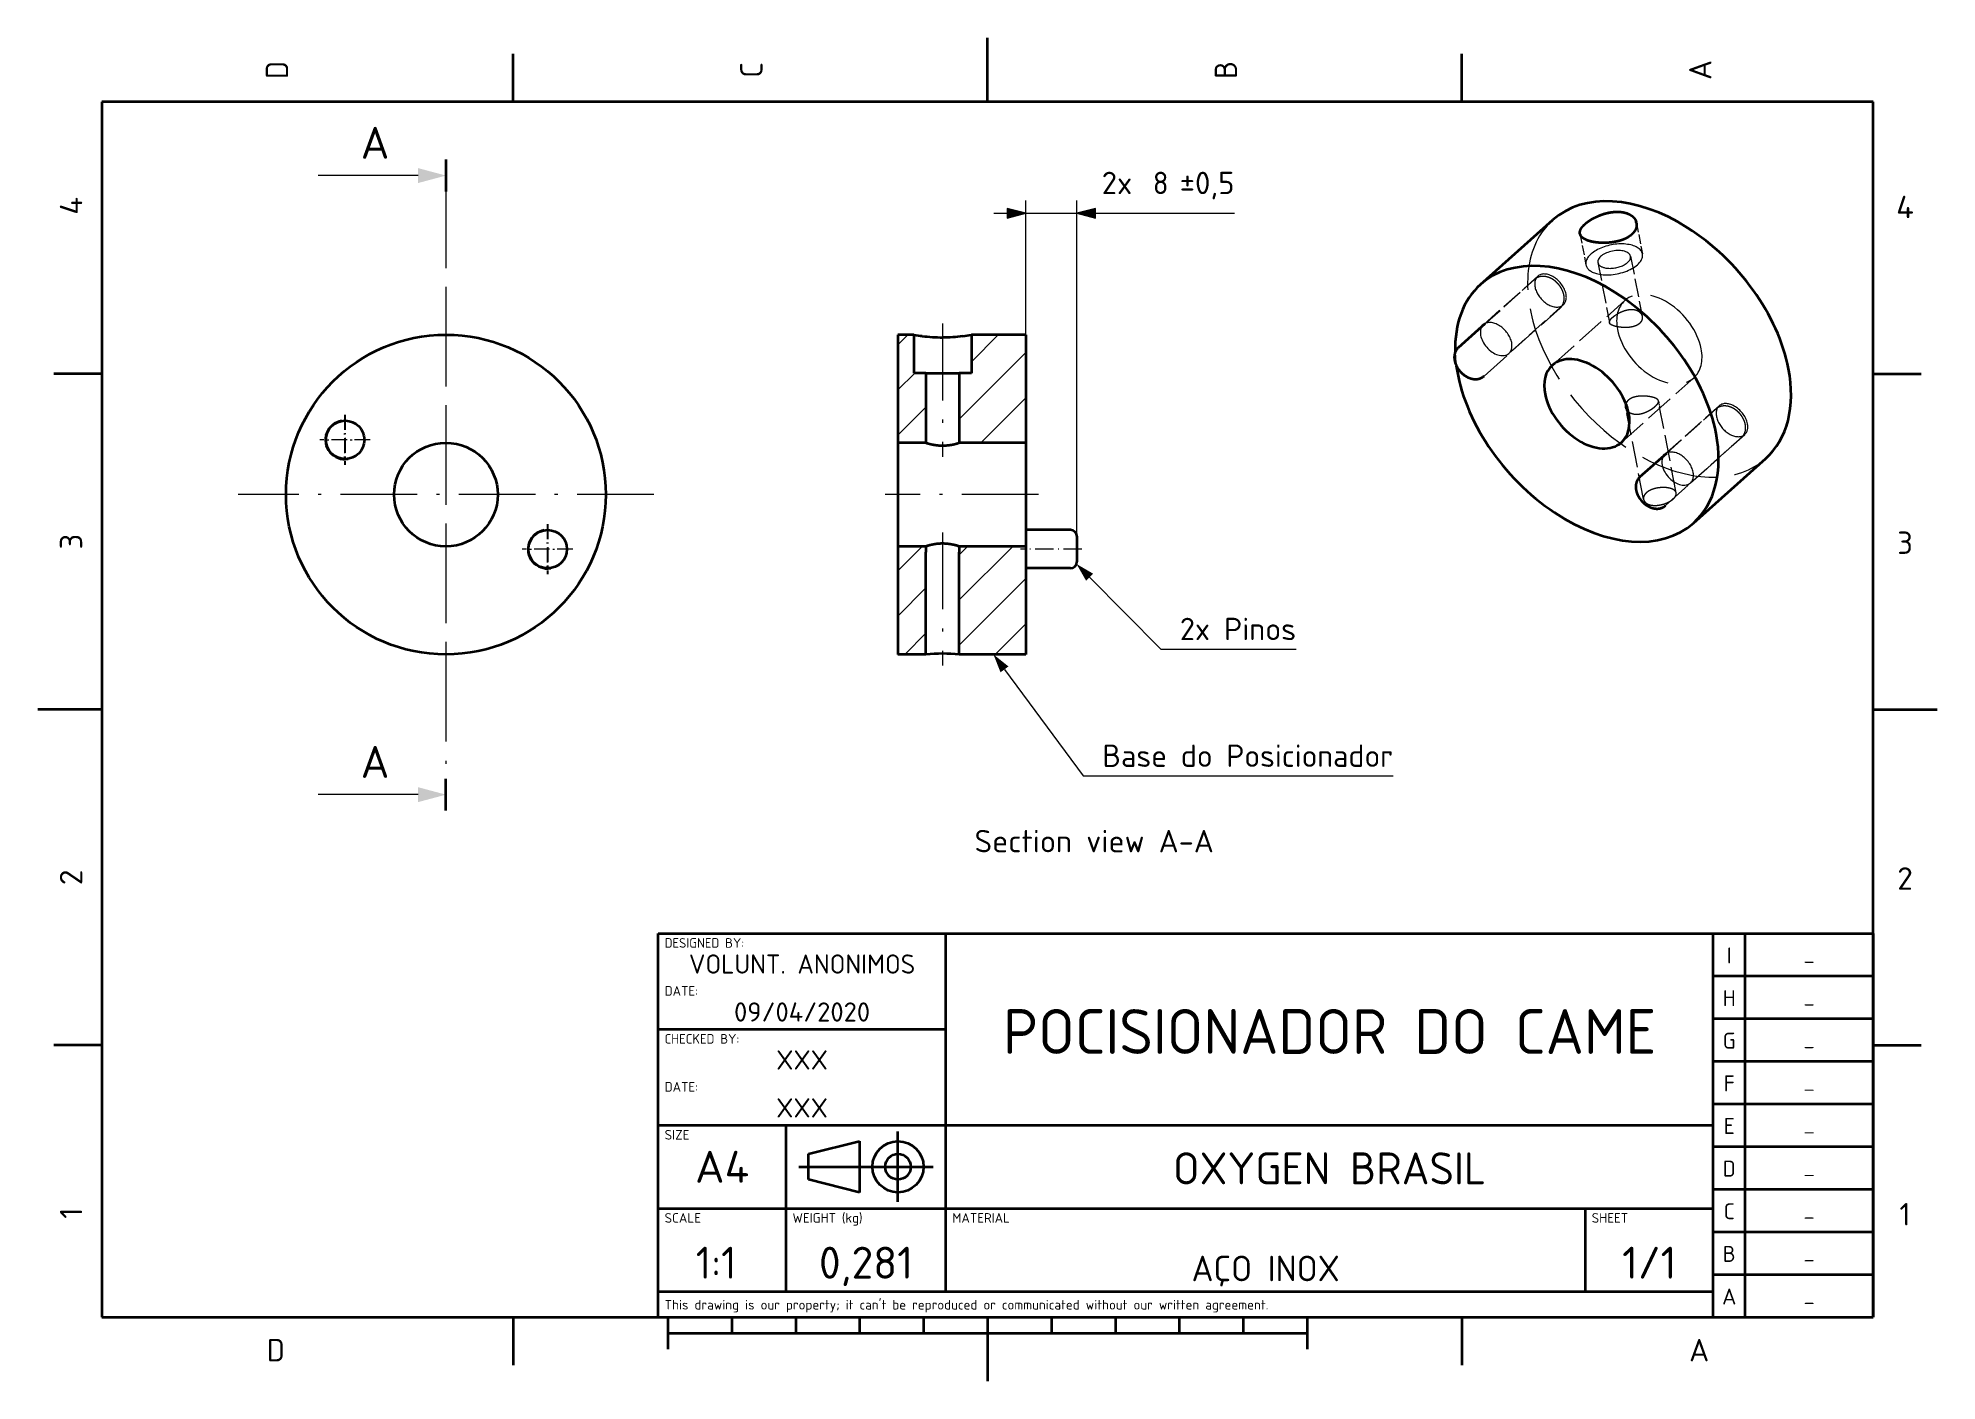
# Model space of a CAD drawing. Extents: x 0 to 297, y 0 to 210.
import ezdxf
from ezdxf.enums import TextEntityAlignment as Align

# ---------------------------------------------------------------- set-up
doc = ezdxf.new("R2010")
doc.units = 0
doc.linetypes.add('DASHDOT', pattern=[18.5, 12, -3, 0.5, -3])
doc.linetypes.add('DASHED', pattern=[15, 12, -3])
doc.layers.get('0').update_dxf_attribs({"lineweight": 13})
doc.styles.get("Standard").update_dxf_attribs({"font": 'isocp.shx'})
doc.dimstyles.get("Standard").update_dxf_attribs({"dimtxt": 2.5, "dimasz": 2.5, "dimexe": 1.25, "dimexo": 0.625, "dimtad": 1, "dimcen": 2.5, "dimadec": 0, "dimazin": 0, "dimtfac": 1, "dimtmove": 0, "dimatfit": 0, "dimfxl": 1, "dimarcsym": 0})

msp = doc.modelspace()

# ---------------------------------------------------------------- blocks, each defined once
blk = doc.blocks.new('BLOCK1176')
at = {"color": 7, "lineweight": 18, "width": 1.110901}
blk.add_text('A', height=3.5, dxfattribs=at).set_placement((258.226196, 3.076224), (261.373749, 3.076224), align=Align.FIT)
blk = doc.blocks.new('BLOCK1177')
at = {"color": 7, "lineweight": 18, "width": 0.933333}
blk.add_text('D', height=3.5, dxfattribs=at).set_placement((35.799999, 3.076224), (38.599998, 3.076224), align=Align.FIT)
blk = doc.blocks.new('BLOCK1178')
at = {"color": 7, "lineweight": 18, "width": 0.933334}
blk.add_text('B', height=3.5, rotation=90, dxfattribs=at).set_placement((187.523788, 203.600006), (187.523788, 206.400009), align=Align.FIT)
blk = doc.blocks.new('BLOCK1179')
at = {"color": 7, "lineweight": 18, "width": 0.815852}
blk.add_text('C', height=3.5, rotation=90, dxfattribs=at).set_placement((113.323776, 203.77623), (113.323776, 206.223785), align=Align.FIT)
blk = doc.blocks.new('BLOCK1180')
at = {"color": 7, "lineweight": 18, "width": 1.110901}
blk.add_text('A', height=3.5, rotation=90, dxfattribs=at).set_placement((261.723755, 203.426224), (261.723755, 206.573776), align=Align.FIT)
blk = doc.blocks.new('BLOCK1181')
at = {"color": 7, "lineweight": 18, "width": 0.933334}
blk.add_text('D', height=3.5, rotation=90, dxfattribs=at).set_placement((39.123775, 203.600006), (39.123775, 206.400009), align=Align.FIT)
blk = doc.blocks.new('BLOCK1182')
at = {"color": 7, "lineweight": 18, "width": 0.863838}
blk.add_text('3', height=3.5, dxfattribs=at).set_placement((290.776215, 129.326218), (293.223755, 129.326218), align=Align.FIT)
blk = doc.blocks.new('BLOCK1183')
at = {"color": 7, "lineweight": 18, "width": 0.863843}
blk.add_text('3', height=3.5, rotation=90, dxfattribs=at).set_placement((6.923776, 130.02623), (6.923776, 132.473785), align=Align.FIT)
blk = doc.blocks.new('BLOCK1184')
at = {"color": 7, "lineweight": 18, "width": 0.863838}
blk.add_text('2', height=3.5, dxfattribs=at).set_placement((290.776215, 76.826225), (293.223755, 76.826225), align=Align.FIT)
blk = doc.blocks.new('BLOCK1185')
at = {"color": 7, "lineweight": 18, "width": 0.863843}
blk.add_text('2', height=3.5, rotation=90, dxfattribs=at).set_placement((6.923776, 77.526222), (6.923776, 79.973778), align=Align.FIT)
blk = doc.blocks.new('BLOCK1186')
at = {"color": 7, "lineweight": 18, "width": 0.933329}
blk.add_text('4', height=3.5, dxfattribs=at).set_placement((290.600006, 181.826218), (293.399994, 181.826218), align=Align.FIT)
blk = doc.blocks.new('BLOCK1187')
at = {"color": 7, "lineweight": 18, "width": 0.933334}
blk.add_text('4', height=3.5, rotation=90, dxfattribs=at).set_placement((6.923776, 182.350006), (6.923776, 185.150009), align=Align.FIT)
blk = doc.blocks.new('BLOCK1188')
at = {"color": 7, "lineweight": 18, "width": 0.953214}
blk.add_text('1', height=3.5, dxfattribs=at).set_placement((291.126221, 24.326223), (292.873779, 24.326223), align=Align.FIT)
blk = doc.blocks.new('BLOCK1189')
at = {"color": 7, "lineweight": 18, "width": 0.953211}
blk.add_text('1', height=3.5, rotation=90, dxfattribs=at).set_placement((6.923776, 25.376225), (6.923776, 27.123777), align=Align.FIT)
blk = doc.blocks.new('BLOCK1190')
at = {"color": 7, "lineweight": 18, "width": 0.779092}
blk.add_text("This drawing is our property; it can't be reproduced or communicated without our written agreement.", height=1.5, dxfattribs=at).set_placement((98, 11.175525), (192.437073, 11.175525), align=Align.FIT)
blk = doc.blocks.new('BLOCK1191')
at = {"color": 7, "lineweight": 18, "width": 0.857432}
blk.add_text('SCALE', height=1.5, dxfattribs=at).set_placement((98, 24.751049), (103.695801, 24.751049), align=Align.FIT)
blk = doc.blocks.new('BLOCK1192')
at = {"color": 7, "lineweight": 18, "width": 0.631999}
blk.add_text('  1:1', height=5, dxfattribs=at).set_placement((96.755241, 16), (109.244751, 16), align=Align.FIT)
blk = doc.blocks.new('BLOCK1193')
at = {"color": 7, "lineweight": 18, "width": 0.802234}
blk.add_text('WEIGHT (kg)', height=1.5, dxfattribs=at).set_placement((118, 24.751049), (128.944763, 24.751049), align=Align.FIT)
blk = doc.blocks.new('BLOCK1194')
at = {"color": 7, "lineweight": 18, "width": 0.763999}
blk.add_text('0,281', height=5, dxfattribs=at).set_placement((122.132866, 16), (136.867126, 16), align=Align.FIT)
blk = doc.blocks.new('BLOCK1195')
at = {"color": 7, "lineweight": 18, "width": 0.899371}
blk.add_text('MATERIAL', height=1.5, dxfattribs=at).set_placement((143, 24.751049), (151.993713, 24.751049), align=Align.FIT)
blk = doc.blocks.new('BLOCK1196')
at = {"color": 7, "lineweight": 18, "width": 0.822576}
blk.add_text('AÇO INOX', height=4, dxfattribs=at).set_placement((180.405594, 15.6), (203.594406, 15.6), align=Align.FIT)
blk = doc.blocks.new('BLOCK1197')
at = {"color": 7, "lineweight": 18, "width": 0.839691}
blk.add_text('SHEET', height=1.5, dxfattribs=at).set_placement((243, 24.751049), (248.697906, 24.751049), align=Align.FIT)
blk = doc.blocks.new('BLOCK1198')
at = {"color": 7, "lineweight": 18, "width": 0.672753}
blk.add_text('1/1', height=5, dxfattribs=at).set_placement((247.755249, 16), (256.244751, 16), align=Align.FIT)
blk = doc.blocks.new('BLOCK1199')
at = {"color": 7, "lineweight": 18, "width": 0.839548}
blk.add_text('SIZE', height=1.5, dxfattribs=at).set_placement((98, 37.751049), (101.897903, 37.751049), align=Align.FIT)
blk = doc.blocks.new('BLOCK1200')
at = {"color": 7, "lineweight": 18, "width": 0.991259}
blk.add_text('A4', height=5, dxfattribs=at).set_placement((102.751747, 31), (111.248253, 31), align=Align.FIT)
blk = doc.blocks.new('BLOCK1201')
at = {"color": 7, "lineweight": 18, "width": 0.832842}
blk.add_text('OXYGEN BRASIL', height=5, dxfattribs=at).set_placement((177.510498, 30.751749), (226.489517, 30.751749), align=Align.FIT)
blk = doc.blocks.new('BLOCK1202')
at = {"color": 7, "lineweight": 18, "width": 0.77958}
blk.add_text('CHECKED BY:', height=1.5, dxfattribs=at).set_placement((98, 52.751049), (109.693703, 52.751049), align=Align.FIT)
blk = doc.blocks.new('BLOCK1203')
at = {"color": 7, "lineweight": 18, "width": 0.993964}
blk.add_text('XXX', height=3, dxfattribs=at).set_placement((115.453148, 48.700001), (123.546852, 48.700001), align=Align.FIT)
blk = doc.blocks.new('BLOCK1204')
at = {"color": 7, "lineweight": 18, "width": 0.9182}
blk.add_text('DATE:', height=1.5, dxfattribs=at).set_placement((98, 45.251049), (103.246857, 45.251049), align=Align.FIT)
blk = doc.blocks.new('BLOCK1205')
at = {"color": 7, "lineweight": 18, "width": 0.993964}
blk.add_text('XXX', height=3, dxfattribs=at).set_placement((115.453148, 41.200001), (123.546852, 41.200001), align=Align.FIT)
blk = doc.blocks.new('BLOCK1206')
at = {"color": 7, "lineweight": 18, "width": 0.802887}
blk.add_text('DESIGNED BY:', height=1.5, dxfattribs=at).set_placement((98, 67.751053), (110.444756, 67.751053), align=Align.FIT)
blk = doc.blocks.new('BLOCK1207')
at = {"color": 7, "lineweight": 18, "width": 0.817531}
blk.add_text('VOLUNT. ANONIMOS', height=3, dxfattribs=at).set_placement((101.80629, 63.700001), (137.193695, 63.700001), align=Align.FIT)
blk = doc.blocks.new('BLOCK1208')
at = {"color": 7, "lineweight": 18, "width": 0.9182}
blk.add_text('DATE:', height=1.5, dxfattribs=at).set_placement((98, 60.251049), (103.246857, 60.251049), align=Align.FIT)
blk = doc.blocks.new('BLOCK1209')
at = {"color": 7, "lineweight": 18, "width": 0.741134}
blk.add_text('09/04/2020', height=3, dxfattribs=at).set_placement((108.859436, 56.200001), (130.140564, 56.200001), align=Align.FIT)
blk = doc.blocks.new('BLOCK1210')
at = {"color": 7, "lineweight": 18, "width": 0.783843}
blk.add_text('POCISIONADOR DO CAME', height=7, dxfattribs=at).set_placement((150.919586, 51.152447), (253.080414, 51.152447), align=Align.FIT)
blk = doc.blocks.new('BLOCK1211')
at = {"color": 7, "lineweight": 18, "width": 1.110905}
blk.add_text('A', height=2.5, dxfattribs=at).set_placement((263.375885, 11.959208), (265.624146, 11.959208), align=Align.FIT)
blk = doc.blocks.new('BLOCK1212')
at = {"color": 7, "lineweight": 18, "width": 1.180341}
blk.add_text('_', height=2, dxfattribs=at).set_placement((276.100708, 12.234033), (277.899323, 12.234033), align=Align.FIT)
blk = doc.blocks.new('BLOCK1213')
at = {"color": 7, "lineweight": 18, "width": 0.933333}
blk.add_text('B', height=2.5, dxfattribs=at).set_placement((263.5, 18.625874), (265.5, 18.625874), align=Align.FIT)
blk = doc.blocks.new('BLOCK1214')
at = {"color": 7, "lineweight": 18, "width": 1.180341}
blk.add_text('_', height=2, dxfattribs=at).set_placement((276.100708, 18.9007), (277.899323, 18.9007), align=Align.FIT)
blk = doc.blocks.new('BLOCK1215')
at = {"color": 7, "lineweight": 18, "width": 0.815855}
blk.add_text('C', height=2.5, dxfattribs=at).set_placement((263.625885, 25.29254), (265.374146, 25.29254), align=Align.FIT)
blk = doc.blocks.new('BLOCK1216')
at = {"color": 7, "lineweight": 18, "width": 1.180341}
blk.add_text('_', height=2, dxfattribs=at).set_placement((276.100708, 25.567366), (277.899323, 25.567366), align=Align.FIT)
blk = doc.blocks.new('BLOCK1217')
at = {"color": 7, "lineweight": 18, "width": 0.933333}
blk.add_text('D', height=2.5, dxfattribs=at).set_placement((263.5, 31.959206), (265.5, 31.959206), align=Align.FIT)
blk = doc.blocks.new('BLOCK1218')
at = {"color": 7, "lineweight": 18, "width": 1.180341}
blk.add_text('_', height=2, dxfattribs=at).set_placement((276.100708, 32.234032), (277.899323, 32.234032), align=Align.FIT)
blk = doc.blocks.new('BLOCK1219')
at = {"color": 7, "lineweight": 18, "width": 0.863846}
blk.add_text('E', height=2.5, dxfattribs=at).set_placement((263.625885, 38.625874), (265.374146, 38.625874), align=Align.FIT)
blk = doc.blocks.new('BLOCK1220')
at = {"color": 7, "lineweight": 18, "width": 1.180341}
blk.add_text('_', height=2, dxfattribs=at).set_placement((276.100708, 38.9007), (277.899323, 38.9007), align=Align.FIT)
blk = doc.blocks.new('BLOCK1221')
at = {"color": 7, "lineweight": 18, "width": 0.863846}
blk.add_text('F', height=2.5, dxfattribs=at).set_placement((263.625885, 45.292542), (265.374146, 45.292542), align=Align.FIT)
blk = doc.blocks.new('BLOCK1222')
at = {"color": 7, "lineweight": 18, "width": 1.180341}
blk.add_text('_', height=2, dxfattribs=at).set_placement((276.100708, 45.567368), (277.899323, 45.567368), align=Align.FIT)
blk = doc.blocks.new('BLOCK1223')
at = {"color": 7, "lineweight": 18, "width": 0.933333}
blk.add_text('G', height=2.5, dxfattribs=at).set_placement((263.5, 51.959206), (265.5, 51.959206), align=Align.FIT)
blk = doc.blocks.new('BLOCK1224')
at = {"color": 7, "lineweight": 18, "width": 1.180341}
blk.add_text('_', height=2, dxfattribs=at).set_placement((276.100708, 52.234032), (277.899323, 52.234032), align=Align.FIT)
blk = doc.blocks.new('BLOCK1225')
at = {"color": 7, "lineweight": 18, "width": 0.933333}
blk.add_text('H', height=2.5, dxfattribs=at).set_placement((263.5, 58.625874), (265.5, 58.625874), align=Align.FIT)
blk = doc.blocks.new('BLOCK1226')
at = {"color": 7, "lineweight": 18, "width": 1.180341}
blk.add_text('_', height=2, dxfattribs=at).set_placement((276.100708, 58.9007), (277.899323, 58.9007), align=Align.FIT)
blk = doc.blocks.new('BLOCK1227')
at = {"color": 7, "lineweight": 18, "width": 1.571347}
blk.add_text('I', height=2.5, dxfattribs=at).set_placement((264.125885, 65.292542), (264.874146, 65.292542), align=Align.FIT)
blk = doc.blocks.new('BLOCK1228')
at = {"color": 7, "lineweight": 18, "width": 1.180341}
blk.add_text('_', height=2, dxfattribs=at).set_placement((276.100708, 65.56736), (277.899323, 65.56736), align=Align.FIT)
blk = doc.blocks.new('BLOCK1229')
at = {"color": 7, "lineweight": 35}
for p, q in [((-102.083084, 316.367462), (-102.083084, 311.367462)), ((-102.083084, 214.564926), (-102.083084, 219.564926))]:
    blk.add_line(p, q, dxfattribs=at)
at = {"color": 7, "lineweight": 18}
for p, q in [((-106.429749, 313.867462), (-122.083084, 313.867462)), ((-106.429749, 217.064926), (-122.083084, 217.064926))]:
    blk.add_line(p, q, dxfattribs=at)
at = {"color": 7, "linetype": 'DASHDOT', "lineweight": 18}
blk.add_line((-102.083084, 311.367462), (-102.083084, 219.564926), dxfattribs=at)
at = {"color": 7, "lineweight": 18}
for points in [[(-106.429749, 312.702789), (-102.083084, 313.867462), (-106.429749, 315.032135)], [(-106.429749, 215.900238), (-102.083084, 217.064926), (-106.429749, 218.229614)]]:
    blk.add_solid(points, dxfattribs=at)
at = {"color": 7, "lineweight": 18, "width": 1.110901}
for p, p2 in [((-115.416283, 316.492462), (-110.919777, 316.492462)), ((-115.416283, 219.689926), (-110.919777, 219.689926))]:
    blk.add_text('A', height=5, dxfattribs=at).set_placement(p, p2, align=Align.FIT)
blk = doc.blocks.new('BLOCK1230')
at = {"color": 7, "linetype": 'DASHDOT', "lineweight": 18}
for p, q in [((-102.083084, 296.486053), (-102.083084, 231.486069)), ((-69.583084, 263.986053), (-134.583084, 263.986053))]:
    blk.add_line(p, q, dxfattribs=at)
blk = doc.blocks.new('BLOCK1231')
at = {"color": 7, "linetype": 'DASHDOT', "lineweight": 18, "ltscale": 0.195}
for p, q in [((-86.240601, 259.341125), (-86.240601, 251.541122)), ((-82.340607, 255.441132), (-90.140602, 255.441132))]:
    blk.add_line(p, q, dxfattribs=at)
blk = doc.blocks.new('BLOCK1232')
at = {"color": 7, "linetype": 'DASHDOT', "lineweight": 18, "ltscale": 0.195}
for p, q in [((-117.925568, 276.430969), (-117.925568, 268.630981)), ((-114.025566, 272.530975), (-121.825562, 272.530975))]:
    blk.add_line(p, q, dxfattribs=at)
blk = doc.blocks.new('BLOCK1233')
at = {"color": 7, "linetype": 'DASHDOT', "lineweight": 18, "ltscale": 0.195}
for p, q in [((-117.842484, 276.444916), (-117.842484, 268.644897)), ((-113.942482, 272.544922), (-121.742485, 272.544922))]:
    blk.add_line(p, q, dxfattribs=at)
blk = doc.blocks.new('BLOCK1234')
at = {"color": 7, "linetype": 'DASHDOT', "lineweight": 18, "ltscale": 0.195}
for p, q in [((-86.157524, 259.355072), (-86.157524, 251.555069)), ((-82.257523, 255.455063), (-90.057518, 255.455063))]:
    blk.add_line(p, q, dxfattribs=at)
blk = doc.blocks.new('BLOCK1235')
at = {"color": 7, "lineweight": 35}
for centre, radius in [((-102.083083, 263.986064), 25), ((-117.842482, 272.544912), 3), ((-102.083083, 263.986064), 8.1), ((-86.157521, 255.455065), 3)]:
    blk.add_circle(centre, radius, dxfattribs=at)
for centre in [(-117.925564, 272.530976), (-86.240604, 255.441128)]:
    blk.add_arc(centre, 3, 98.71488, 280.323757, dxfattribs=at)
blk = doc.blocks.new('BLOCK1236')
at = {"color": 7, "lineweight": 18}
blk.add_lwpolyline([(-35.317249, 236.656158), (-23, 220), (25.465733, 220)], dxfattribs=at)
blk.add_solid([(-34.692951, 237.117828), (-37.040222, 238.986069), (-35.941547, 236.194489)], dxfattribs=at)
at = {"color": 7, "lineweight": 18, "width": 0.772789}
blk.add_text('Base do Posicionador', height=3.5, dxfattribs=at).set_placement((-20, 221.399994), (25.465733, 221.399994), align=Align.FIT)
blk = doc.blocks.new('BLOCK1237')
at = {"color": 7, "lineweight": 18}
blk.add_lwpolyline([(-22.015015, 251.073914), (-10.886306, 239.824188), (10.299008, 239.824188)], dxfattribs=at)
blk.add_solid([(-21.463015, 251.61998), (-24.05294, 253.134003), (-22.567013, 250.527847)], dxfattribs=at)
at = {"color": 7, "lineweight": 18, "width": 0.784978}
blk.add_text('2x Pinos', height=3.5, dxfattribs=at).set_placement((-7.886306, 241.224182), (10.299008, 241.224182), align=Align.FIT)
blk = doc.blocks.new('BLOCK1238')
at = {"color": 7, "lineweight": 18, "width": 0.799069}
blk.add_text('Section view A-A', height=3.5, dxfattribs=at).set_placement((-40, 208.047546), (-2.576923, 208.047546), align=Align.FIT)
blk = doc.blocks.new('*D64')
at = {"color": 7, "lineweight": 18}
for p, q in [((154.475174, 163.604653), (154.475174, 184.58442)), ((162.475174, 131.680123), (162.475174, 184.58442)), ((149.475174, 182.58442), (151.577396, 182.58442)), ((154.475174, 182.58442), (162.475174, 182.58442)), ((165.372951, 182.58442), (187.124243, 182.58442))]:
    blk.add_line(p, q, dxfattribs=at)
for points in [[(151.577396, 181.807961), (154.475174, 182.58442), (151.577396, 183.360879)], [(165.372951, 183.360879), (162.475174, 182.58442), (165.372951, 181.807961)]]:
    blk.add_lwpolyline(points, close=True, dxfattribs=at)
for points in [[(151.577396, 181.807961), (154.475174, 182.58442), (151.577396, 181.807961), (151.577396, 183.360879)], [(165.372951, 183.360879), (162.475174, 182.58442), (165.372951, 183.360879), (165.372951, 181.807961)]]:
    blk.add_solid(points, dxfattribs=at)
for s, width, p, p2 in [('2x ', 0.723632, (166.365152, 185.58442), (173.360258, 185.58442)), ('8', 0.863842, (174.360257, 185.58442), (176.807809, 185.58442)), ('%%p0,5', 0.70409, (178.55781, 185.58442), (187.124243, 185.58442))]:
    blk.add_text(s, height=3.5, dxfattribs=dict(at, width=width)).set_placement(p, p2, align=Align.FIT)
blk = doc.blocks.new('BLOCK1239')
at = {"color": 7, "lineweight": 35}
for p, q in [((-49.5, 288.99), (-52, 288.99)), ((-52, 288.99), (-52, 272.09)), ((-49.5, 288.99), (-49.5, 282.99)), ((-40.5, 288.99), (-40.5, 282.99)), ((-32, 288.99), (-40.5, 288.99)), ((-32, 288.99), (-32, 272.09)), ((-47.6, 282.99), (-49.5, 282.99)), ((-47.6, 282.99), (-42.4, 282.99)), ((-47.6, 282.99), (-47.6, 272.09)), ((-40.5, 282.99), (-42.4, 282.99)), ((-42.4, 282.99), (-42.4, 272.09)), ((-52, 272.09), (-52, 263.99)), ((-47.6, 272.09), (-52, 272.09)), ((-32, 272.09), (-42.4, 272.09)), ((-32, 272.09), (-32, 263.99)), ((-52, 263.99), (-52, 255.89)), ((-32, 263.99), (-32, 255.89)), ((-25, 258.46), (-32, 258.46)), ((-52, 255.89), (-52, 238.99)), ((-47.6, 255.89), (-52, 255.89)), ((-47.6, 255.89), (-47.6, 254.99)), ((-32, 255.89), (-42.4, 255.89)), ((-42.4, 255.89), (-42.4, 254.99)), ((-32, 255.89), (-32, 238.99)), ((-24, 257.46), (-24, 257.06)), ((-24, 257.06), (-24, 253.46)), ((-47.6, 238.99), (-47.6, 254.99)), ((-42.4, 238.99), (-42.4, 254.99)), ((-25, 252.46), (-32, 252.46)), ((-47.6, 238.99), (-52, 238.99)), ((-32, 238.99), (-42.4, 238.99))]:
    blk.add_line(p, q, dxfattribs=at)
for centre, radius, start, end in [((-44.78, 315.23), 26.66, 259.8038, 262.6698), ((-44.99, 313.59), 25.02, 262.6584, 269.9667), ((-45.01, 313.6), 25.02, 270.034, 277.3414), ((-45.23, 315.29), 26.73, 277.3335, 280.1928), ((-25, 257.46), 1, 0, 90), ((-25, 253.46), 1, 270, 360), ((-45, 214.12), 25, 84.0309, 95.9691)]:
    blk.add_arc(centre, radius, start, end, dxfattribs=at)
for points, knots in [([(-47.6, 272.09), (-47.59, 272.08), (-47.59, 272.08), (-47.49, 272.05), (-47.44, 272.04), (-47.38, 272.02), (-47.32, 272), (-47.07, 271.93), (-46.75, 271.85), (-46.51, 271.8), (-45.82, 271.68), (-45.06, 271.64), (-44.6, 271.65), (-43.85, 271.72), (-43.19, 271.86), (-42.96, 271.92), (-42.74, 271.98), (-42.58, 272.03), (-42.42, 272.08), (-42.41, 272.08), (-42.4, 272.09)], [0, 0, 0, 0, 0, 0, 0.120241, 0.120241, 0.120241, 1.114911, 1.114911, 1.114911, 3.586756, 3.586756, 3.586756, 7.580383, 7.580383, 7.580383, 10.113946, 10.113946, 10.113946, 10.322801, 10.322801, 10.322801, 10.322801, 10.322801, 10.322801]), ([(-42.4, 255.89), (-42.41, 255.89), (-42.41, 255.89), (-42.51, 255.92), (-42.56, 255.94), (-42.62, 255.95), (-42.68, 255.97), (-42.93, 256.04), (-43.25, 256.12), (-43.5, 256.17), (-44.18, 256.29), (-44.94, 256.34), (-45.4, 256.33), (-46.15, 256.25), (-46.81, 256.11), (-47.04, 256.05), (-47.26, 255.99), (-47.42, 255.94), (-47.58, 255.89), (-47.59, 255.89), (-47.6, 255.89)], [0, 0, 0, 0, 0, 0, 0.120228, 0.120228, 0.120228, 1.114994, 1.114994, 1.114994, 3.583028, 3.583028, 3.583028, 7.576563, 7.576563, 7.576563, 10.110135, 10.110135, 10.110135, 10.318921, 10.318921, 10.318921, 10.318921, 10.318921, 10.318921])]:
    blk.add_open_spline(points, degree=5, knots=knots, dxfattribs=at)
blk = doc.blocks.new('BLOCK1240')
at = {"color": 7, "lineweight": 18}
for p, q in [((-42.400002, 247.513779), (-34.027718, 255.886063)), ((-42.400002, 254.584854), (-41.098785, 255.886063)), ((-42.400002, 240.442719), (-32, 250.842712)), ((-36.78558, 238.986069), (-32, 243.771652))]:
    blk.add_line(p, q, dxfattribs=at)
blk = doc.blocks.new('BLOCK1241')
at = {"color": 7, "lineweight": 18}
for p, q in [((-52, 287.411255), (-50.42519, 288.986053)), ((-52, 280.340179), (-49.354122, 282.986053)), ((-52, 273.269135), (-47.599998, 277.669128))]:
    blk.add_line(p, q, dxfattribs=at)
blk = doc.blocks.new('BLOCK1242')
at = {"color": 7, "lineweight": 18}
for p, q in [((-40.5, 284.769135), (-36.283054, 288.986053)), ((-42.400002, 275.798065), (-32, 286.198059)), ((-42.400002, 282.86911), (-42.283054, 282.986053)), ((-39.04092, 272.08606), (-32, 279.126984))]:
    blk.add_line(p, q, dxfattribs=at)
blk = doc.blocks.new('BLOCK1243')
at = {"color": 7, "lineweight": 18}
for p, q in [((-52, 252.055923), (-48.169853, 255.886063)), ((-52, 244.984848), (-47.599998, 249.384842)), ((-50.927715, 238.986069), (-47.599998, 242.313782))]:
    blk.add_line(p, q, dxfattribs=at)
blk = doc.blocks.new('BLOCK1244')
at = {"color": 7, "lineweight": 35}
for p, q in [((-123.95, 276.17), (-112.62, 286.28)), ((-127.39, 266.34), (-123.2, 270.07)), ((-99.01, 246.08), (-94.82, 249.82)), ((-90.65, 238.87), (-79.32, 248.98))]:
    blk.add_line(p, q, dxfattribs=at)
at = {"color": 7, "linetype": 'DASHED', "lineweight": 18, "ltscale": 0.123737}
blk.add_line((-99.55, 285.81), (-98.61, 280.95), dxfattribs=at)
at = {"color": 7, "linetype": 'DASHED', "lineweight": 18, "ltscale": 0.123727}
blk.add_line((-108.38, 284.11), (-107.45, 279.25), dxfattribs=at)
at = {"color": 7, "linetype": 'DASHED', "lineweight": 18, "ltscale": 0.23913}
blk.add_line((-105.58, 279.61), (-103.77, 270.22), dxfattribs=at)
at = {"color": 7, "linetype": 'DASHED', "lineweight": 18, "ltscale": 0.239125}
blk.add_line((-100.47, 280.59), (-98.66, 271.2), dxfattribs=at)
at = {"color": 7, "linetype": 'DASHED', "lineweight": 18, "ltscale": 0.284681}
for p, q in [((-123.49, 269.88), (-114.99, 277.47)), ((-119.49, 265.41), (-111, 272.99)), ((-95.11, 249.63), (-86.61, 257.21)), ((-91.11, 245.15), (-82.62, 252.73))]:
    blk.add_line(p, q, dxfattribs=at)
at = {"color": 7, "linetype": 'DASHED', "lineweight": 18, "ltscale": 0.258348}
for p, q in [((-123.2, 270.07), (-115.49, 276.96)), ((-94.82, 249.82), (-87.11, 256.7))]:
    blk.add_line(p, q, dxfattribs=at)
at = {"color": 7, "linetype": 'DASHED', "lineweight": 18, "ltscale": 0.379575}
for p, q in [((-112.69, 263.56), (-101.37, 273.67)), ((-101.9, 251.47), (-90.58, 261.58))]:
    blk.add_line(p, q, dxfattribs=at)
at = {"color": 7, "linetype": 'DASHED', "lineweight": 18, "ltscale": 0.398554}
for p, q in [((-123.39, 261.86), (-111.5, 272.48)), ((-95.01, 241.61), (-83.12, 252.23))]:
    blk.add_line(p, q, dxfattribs=at)
at = {"color": 7, "linetype": 'DASHED', "lineweight": 18, "ltscale": 0.024539}
blk.add_line((-101.21, 256.97), (-101.03, 256.01), dxfattribs=at)
at = {"color": 7, "linetype": 'DASHED', "lineweight": 18, "ltscale": 0.341668}
blk.add_line((-98.44, 242.59), (-101.03, 256.01), dxfattribs=at)
at = {"color": 7, "linetype": 'DASHED', "lineweight": 18, "ltscale": 0.024543}
blk.add_line((-96.11, 257.96), (-95.92, 257), dxfattribs=at)
at = {"color": 7, "linetype": 'DASHED', "lineweight": 18, "ltscale": 0.341667}
blk.add_line((-93.33, 243.58), (-95.92, 257), dxfattribs=at)
at = {"color": 7, "lineweight": 35}
for centre, radius, start, end in [((-101.1, 285.51), 1.58, 10.9365, 18.2186), ((-107.54, 284.27), 0.862, 190.9475, 200.8037), ((-124.62, 263.25), 1.85, 302.6365, 311.7478), ((-100.12, 257.18), 1.11, 163.108, 190.8946), ((-100.04, 257.22), 1.2, 191.5811, 229.7076), ((-96.24, 242.99), 1.85, 302.6365, 311.7478)]:
    blk.add_arc(centre, radius, start, end, dxfattribs=at)
at = {"color": 7, "linetype": 'DASHED', "lineweight": 18}
for centre, radius, start, end in [((-114.26, 275.57), 1.85, 122.6365, 131.7478), ((-99.75, 257.56), 1.65, 229.9354, 258.196), ((-85.88, 255.32), 1.85, 122.6365, 131.7478)]:
    blk.add_arc(centre, radius, start, end, dxfattribs=at)
at = {"color": 7, "lineweight": 35}
for centre, major_axis, ratio, start_param, end_param in [((-95.97, 267.63), (16.65, -18.65), 0.650915, 0.828682, 3.141588), ((-107.3, 257.52), (16.65, -18.65), 0.650915, 0.828682, 3.141588), ((-107.3, 257.52), (16.65, -18.65), 0.650915, 3.141588, 3.801972), ((-121.49, 267.64), (2, -2.24), 0.650915, 3.141471, 3.316707), ((-107.3, 257.52), (5.39, -6.04), 0.650915, 0.828684, 3.14147), ((-107.3, 257.52), (16.65, -18.65), 0.650915, 3.905759, 6.283181), ((-107.3, 257.51), (5.4, -6.04), 0.650812, 3.141377, 3.970016), ((-95.97, 267.63), (16.65, -18.65), 0.650915, 6.283181, 7.111867), ((-107.3, 257.52), (5.39, -6.04), 0.650915, 3.970277, 6.283063), ((-107.3, 257.52), (5.4, -6.04), 0.650807, 6.282948, 7.111562), ((-107.3, 257.52), (16.65, -18.65), 0.650915, 6.283181, 7.111867), ((-93.11, 247.39), (2, -2.24), 0.650915, 3.141471, 3.316707)]:
    blk.add_ellipse(centre, major_axis=major_axis, ratio=ratio, start_param=start_param, end_param=end_param, dxfattribs=at)
at = {"color": 7, "linetype": 'DASHED', "lineweight": 18}
for centre, major_axis, ratio, start_param, end_param in [((-95.97, 267.63), (16.65, -18.65), 0.650915, 3.141588, 6.283181), ((-103.03, 280.1), (-4.42, -0.85), 0.51307, 3.141523, 6.283116), ((-103.03, 280.1), (-4.42, -0.85), 0.51307, 6.283116, 7.143942), ((-103.03, 280.1), (-2.55, -0.49), 0.51307, 3.141523, 6.283115), ((-103.03, 280.1), (-4.42, -0.85), 0.51307, 0.860756, 3.141523), ((-103.03, 280.1), (-2.55, -0.49), 0.51307, 6.283116, 7.143942), ((-103.03, 280.1), (-2.55, -0.49), 0.51307, 0.860757, 3.141523), ((-112.99, 275.23), (2, -2.24), 0.650915, 3.141471, 6.283064), ((-112.99, 275.23), (2, -2.24), 0.650915, 0.828682, 3.141471), ((-112.99, 275.23), (2, -2.24), 0.650915, 6.283064, 7.111867), ((-95.97, 267.63), (5.4, -6.04), 0.650812, 3.141377, 3.970016), ((-95.97, 267.63), (5.39, -6.04), 0.650915, 0.828684, 3.14147), ((-121.49, 267.64), (2, -2.24), 0.650915, 0.828682, 3.141471), ((-121.49, 267.64), (2, -2.24), 0.650915, 3.316707, 6.283064), ((-95.97, 267.63), (5.39, -6.04), 0.650915, 3.970277, 6.283063), ((-107.3, 257.52), (16.65, -18.65), 0.650915, 3.801972, 3.905759), ((-121.49, 267.64), (2, -2.24), 0.650915, 6.283064, 7.111867), ((-95.97, 267.63), (5.4, -6.04), 0.650807, 6.282948, 7.111562), ((-84.61, 254.97), (2, -2.24), 0.650915, 3.141471, 6.283064), ((-84.61, 254.97), (2, -2.24), 0.650915, 0.828682, 3.141471), ((-84.61, 254.97), (2, -2.24), 0.650915, 6.283064, 7.111867), ((-93.11, 247.39), (2, -2.24), 0.650915, 0.828682, 3.141471), ((-93.11, 247.39), (2, -2.24), 0.650915, 3.316707, 6.283064), ((-93.11, 247.39), (2, -2.24), 0.650915, 6.283064, 7.111867)]:
    blk.add_ellipse(centre, major_axis=major_axis, ratio=ratio, start_param=start_param, end_param=end_param, dxfattribs=at)
at = {"color": 7, "lineweight": 35}
for points, degree, knots in [([(-108.38, 284.11), (-108.41, 284.25), (-108.41, 284.39), (-108.38, 284.54), (-108.28, 284.79), (-108.13, 285.04), (-108.06, 285.14), (-107.93, 285.3), (-107.78, 285.46), (-107.71, 285.52), (-107.64, 285.58), (-107.57, 285.65)], 5, [0, 0, 0, 0, 0, 0, 2.383962, 2.383962, 2.383962, 3.845931, 3.845931, 3.845931, 4.862401, 4.862401, 4.862401, 4.862401, 4.862401, 4.862401]), ([(-107.57, 285.65), (-107.41, 285.79), (-107.23, 285.93), (-107.04, 286.07), (-106.67, 286.32), (-106.27, 286.54), (-106.09, 286.63), (-105.72, 286.81), (-105.34, 286.97), (-105.14, 287.05), (-104.94, 287.12), (-104.74, 287.18)], 5, [0, 0, 0, 0, 0, 0, 2.31447, 2.31447, 2.31447, 4.119716, 4.119716, 4.119716, 5.966884, 5.966884, 5.966884, 5.966884, 5.966884, 5.966884]), ([(-104.74, 287.18), (-104.41, 287.29), (-104.07, 287.38), (-103.71, 287.45), (-103.09, 287.54), (-102.49, 287.56), (-102.23, 287.55), (-101.92, 287.52), (-101.62, 287.47), (-101.56, 287.46), (-101.51, 287.45), (-101.45, 287.43)], 5, [0, 0, 0, 0, 0, 0, 3.063373, 3.063373, 3.063373, 5.449616, 5.449616, 5.449616, 6.013789, 6.013789, 6.013789, 6.013789, 6.013789, 6.013789]), ([(-101.45, 287.43), (-101.18, 287.37), (-100.91, 287.28), (-100.66, 287.17), (-100.26, 286.93), (-99.95, 286.64), (-99.84, 286.5), (-99.72, 286.31), (-99.64, 286.12), (-99.62, 286.08), (-99.61, 286.05), (-99.6, 286.01)], 5, [0, 0, 0, 0, 0, 0, 2.856849, 2.856849, 2.856849, 5.060925, 5.060925, 5.060925, 5.581247, 5.581247, 5.581247, 5.581247, 5.581247, 5.581247]), ([(-99.55, 285.81), (-99.51, 285.63), (-99.5, 285.44), (-99.52, 285.24), (-99.61, 284.93), (-99.76, 284.63), (-99.82, 284.53), (-99.95, 284.35), (-100.1, 284.18), (-100.16, 284.11), (-100.23, 284.05), (-100.3, 283.98)], 5, [0, 0, 0, 0, 0, 0, 2.459362, 2.459362, 2.459362, 3.947566, 3.947566, 3.947566, 4.961197, 4.961197, 4.961197, 4.961197, 4.961197, 4.961197]), ([(-106.55, 282.88), (-106.77, 282.93), (-106.98, 282.99), (-107.19, 283.06), (-107.52, 283.19), (-107.79, 283.35), (-107.89, 283.42), (-108.08, 283.56), (-108.21, 283.72), (-108.27, 283.8), (-108.31, 283.88), (-108.34, 283.97)], 5, [0, 0, 0, 0, 0, 0, 2.275691, 2.275691, 2.275691, 3.905906, 3.905906, 3.905906, 5.460102, 5.460102, 5.460102, 5.460102, 5.460102, 5.460102]), ([(-103.2, 282.79), (-103.47, 282.75), (-103.75, 282.72), (-104.04, 282.7), (-104.47, 282.68), (-104.9, 282.69), (-105.03, 282.69), (-105.44, 282.71), (-105.83, 282.75), (-106.08, 282.79), (-106.32, 282.83), (-106.55, 282.88)], 5, [0, 0, 0, 0, 0, 0, 2.446317, 2.446317, 2.446317, 3.67508, 3.67508, 3.67508, 6.029748, 6.029748, 6.029748, 6.029748, 6.029748, 6.029748]), ([(-100.3, 283.98), (-100.5, 283.8), (-100.73, 283.64), (-100.99, 283.48), (-101.5, 283.23), (-102.06, 283.04), (-102.32, 282.97), (-102.65, 282.89), (-102.99, 282.83), (-103.06, 282.81), (-103.13, 282.8), (-103.2, 282.79)], 5, [0, 0, 0, 0, 0, 0, 2.901433, 2.901433, 2.901433, 5.305145, 5.305145, 5.305145, 5.931282, 5.931282, 5.931282, 5.931282, 5.931282, 5.931282]), ([(-127.39, 266.34), (-127.41, 266.32), (-127.45, 266.28), (-127.5, 266.23), (-127.54, 266.18), (-127.58, 266.13), (-127.62, 266.08), (-127.66, 266.03), (-127.71, 265.96), (-127.76, 265.88), (-127.81, 265.79), (-127.85, 265.71), (-127.87, 265.65), (-127.9, 265.58), (-127.92, 265.52), (-127.94, 265.46), (-127.96, 265.38), (-127.98, 265.29), (-128, 265.2), (-128.02, 265.11), (-128.03, 265.01), (-128.03, 264.92), (-128.04, 264.83), (-128.04, 264.75), (-128.03, 264.66), (-128.03, 264.58), (-128.02, 264.49), (-128.01, 264.42), (-128, 264.34), (-127.98, 264.27), (-127.97, 264.21), (-127.95, 264.14), (-127.93, 264.05), (-127.91, 263.96), (-127.88, 263.88), (-127.85, 263.8), (-127.82, 263.71), (-127.78, 263.63), (-127.75, 263.55), (-127.71, 263.47), (-127.67, 263.39), (-127.63, 263.31), (-127.58, 263.23), (-127.54, 263.15), (-127.49, 263.07), (-127.44, 263), (-127.39, 262.93), (-127.35, 262.87), (-127.3, 262.81), (-127.26, 262.75), (-127.21, 262.69), (-127.16, 262.64), (-127.11, 262.57), (-127.05, 262.5), (-126.98, 262.44), (-126.92, 262.37), (-126.84, 262.29), (-126.75, 262.21), (-126.66, 262.14), (-126.58, 262.08), (-126.51, 262.02), (-126.44, 261.97), (-126.36, 261.92), (-126.29, 261.87), (-126.21, 261.82), (-126.14, 261.78), (-126.06, 261.73), (-125.98, 261.69), (-125.9, 261.65), (-125.82, 261.62), (-125.73, 261.58), (-125.63, 261.54), (-125.54, 261.51), (-125.46, 261.49), (-125.39, 261.47), (-125.31, 261.45), (-125.23, 261.43), (-125.14, 261.41), (-125.05, 261.4), (-124.96, 261.39), (-124.87, 261.38), (-124.78, 261.38), (-124.7, 261.38), (-124.62, 261.38), (-124.54, 261.38), (-124.47, 261.39), (-124.4, 261.4), (-124.32, 261.41), (-124.24, 261.43), (-124.16, 261.45), (-124.08, 261.47), (-124.02, 261.49), (-123.95, 261.52), (-123.89, 261.54), (-123.82, 261.58), (-123.74, 261.62), (-123.68, 261.65), (-123.64, 261.68), (-123.62, 261.69)], 3, [0, 0, 0, 0, 0.09253, 0.156885, 0.221265, 0.285634, 0.350049, 0.414148, 0.478313, 0.59723, 0.71625, 0.786959, 0.857719, 0.923423, 0.98918, 1.054988, 1.120849, 1.228629, 1.322226, 1.415982, 1.509903, 1.604005, 1.690133, 1.776439, 1.862935, 1.949631, 2.028736, 2.108023, 2.187504, 2.26718, 2.305135, 2.393584, 2.482297, 2.571275, 2.660523, 2.749322, 2.838384, 2.927701, 3.017258, 3.106619, 3.196199, 3.285993, 3.375982, 3.465895, 3.555969, 3.646193, 3.736547, 3.812463, 3.883866, 3.955312, 4.026793, 4.0983, 4.188824, 4.279349, 4.369852, 4.460311, 4.574955, 4.698385, 4.821594, 4.911792, 5.001826, 5.091677, 5.181337, 5.271119, 5.360681, 5.450006, 5.539089, 5.62847, 5.717594, 5.806454, 5.895041, 6.007075, 6.118693, 6.184546, 6.250278, 6.339682, 6.428857, 6.517805, 6.606529, 6.694269, 6.781822, 6.8743, 6.966616, 7.041367, 7.116026, 7.190597, 7.265085, 7.333238, 7.417452, 7.501593, 7.585661, 7.669662, 7.708265, 7.790227, 7.872147, 7.954027, 8.035873, 8.091221, 8.091221, 8.091221, 8.091221]), ([(-99.01, 246.08), (-99.03, 246.06), (-99.07, 246.03), (-99.12, 245.98), (-99.16, 245.93), (-99.2, 245.88), (-99.24, 245.83), (-99.28, 245.78), (-99.33, 245.71), (-99.38, 245.62), (-99.43, 245.53), (-99.47, 245.45), (-99.49, 245.39), (-99.52, 245.33), (-99.54, 245.27), (-99.56, 245.2), (-99.58, 245.13), (-99.6, 245.04), (-99.62, 244.94), (-99.64, 244.85), (-99.65, 244.76), (-99.65, 244.67), (-99.66, 244.58), (-99.66, 244.49), (-99.65, 244.4), (-99.65, 244.32), (-99.64, 244.24), (-99.63, 244.16), (-99.62, 244.08), (-99.6, 244.02), (-99.59, 243.95), (-99.57, 243.88), (-99.55, 243.79), (-99.53, 243.71), (-99.5, 243.62), (-99.47, 243.54), (-99.44, 243.46), (-99.4, 243.37), (-99.37, 243.29), (-99.33, 243.21), (-99.29, 243.13), (-99.25, 243.05), (-99.2, 242.97), (-99.16, 242.9), (-99.11, 242.82), (-99.06, 242.74), (-99.01, 242.67), (-98.97, 242.61), (-98.92, 242.55), (-98.88, 242.5), (-98.83, 242.44), (-98.78, 242.38), (-98.73, 242.32), (-98.67, 242.25), (-98.6, 242.18), (-98.53, 242.11), (-98.46, 242.04), (-98.37, 241.96), (-98.28, 241.89), (-98.2, 241.82), (-98.13, 241.77), (-98.06, 241.72), (-97.98, 241.66), (-97.91, 241.62), (-97.83, 241.57), (-97.75, 241.52), (-97.68, 241.48), (-97.6, 241.44), (-97.52, 241.4), (-97.44, 241.36), (-97.35, 241.33), (-97.25, 241.29), (-97.16, 241.26), (-97.08, 241.23), (-97.01, 241.21), (-96.93, 241.19), (-96.84, 241.17), (-96.76, 241.16), (-96.67, 241.14), (-96.58, 241.13), (-96.49, 241.13), (-96.4, 241.12), (-96.32, 241.12), (-96.24, 241.12), (-96.16, 241.13), (-96.09, 241.14), (-96.02, 241.14), (-95.94, 241.16), (-95.86, 241.17), (-95.78, 241.19), (-95.7, 241.22), (-95.64, 241.24), (-95.57, 241.26), (-95.51, 241.29), (-95.43, 241.32), (-95.36, 241.36), (-95.3, 241.4), (-95.26, 241.42), (-95.24, 241.43)], 3, [0, 0, 0, 0, 0.09253, 0.156885, 0.221265, 0.285634, 0.350049, 0.414148, 0.478313, 0.59723, 0.71625, 0.786959, 0.857719, 0.923423, 0.98918, 1.054988, 1.120849, 1.228629, 1.322226, 1.415982, 1.509903, 1.604005, 1.690133, 1.776439, 1.862935, 1.949631, 2.028736, 2.108023, 2.187504, 2.26718, 2.305135, 2.393584, 2.482297, 2.571275, 2.660523, 2.749322, 2.838384, 2.927701, 3.017258, 3.106619, 3.196199, 3.285993, 3.375982, 3.465895, 3.555969, 3.646193, 3.736547, 3.812463, 3.883866, 3.955312, 4.026793, 4.0983, 4.188824, 4.279349, 4.369852, 4.460311, 4.574955, 4.698385, 4.821594, 4.911792, 5.001826, 5.091677, 5.181337, 5.271119, 5.360681, 5.450006, 5.539089, 5.62847, 5.717594, 5.806454, 5.895041, 6.007075, 6.118693, 6.184546, 6.250278, 6.339682, 6.428857, 6.517805, 6.606529, 6.694269, 6.781822, 6.8743, 6.966616, 7.041367, 7.116026, 7.190597, 7.265085, 7.333238, 7.417452, 7.501593, 7.585661, 7.669662, 7.708265, 7.790227, 7.872147, 7.954027, 8.035873, 8.091221, 8.091221, 8.091221, 8.091221])]:
    blk.add_open_spline(points, degree=degree, knots=knots, dxfattribs=at)
at = {"color": 7, "linetype": 'DASHED', "lineweight": 18}
for points, degree, knots in [([(-111.5, 272.48), (-111.47, 272.5), (-111.44, 272.54), (-111.38, 272.59), (-111.34, 272.64), (-111.3, 272.69), (-111.26, 272.74), (-111.22, 272.79), (-111.17, 272.86), (-111.12, 272.94), (-111.07, 273.03), (-111.04, 273.11), (-111.01, 273.17), (-110.98, 273.24), (-110.96, 273.3), (-110.94, 273.36), (-110.92, 273.44), (-110.9, 273.53), (-110.88, 273.62), (-110.87, 273.71), (-110.86, 273.81), (-110.85, 273.9), (-110.85, 273.99), (-110.85, 274.07), (-110.85, 274.16), (-110.86, 274.24), (-110.86, 274.33), (-110.87, 274.4), (-110.89, 274.48), (-110.9, 274.55), (-110.91, 274.61), (-110.93, 274.68), (-110.95, 274.77), (-110.98, 274.86), (-111, 274.94), (-111.03, 275.02), (-111.06, 275.11), (-111.1, 275.19), (-111.13, 275.27), (-111.17, 275.35), (-111.21, 275.43), (-111.26, 275.51), (-111.3, 275.59), (-111.35, 275.67), (-111.39, 275.74), (-111.44, 275.82), (-111.49, 275.89), (-111.54, 275.95), (-111.58, 276.01), (-111.63, 276.07), (-111.67, 276.13), (-111.72, 276.18), (-111.78, 276.25), (-111.84, 276.32), (-111.9, 276.38), (-111.97, 276.45), (-112.05, 276.53), (-112.14, 276.61), (-112.22, 276.68), (-112.3, 276.74), (-112.37, 276.8), (-112.45, 276.85), (-112.52, 276.9), (-112.59, 276.95), (-112.67, 277), (-112.75, 277.04), (-112.83, 277.09), (-112.91, 277.13), (-112.99, 277.17), (-113.07, 277.2), (-113.16, 277.24), (-113.25, 277.28), (-113.34, 277.31), (-113.42, 277.33), (-113.49, 277.35), (-113.57, 277.37), (-113.66, 277.39), (-113.75, 277.41), (-113.83, 277.42), (-113.92, 277.43), (-114.01, 277.44), (-114.1, 277.44), (-114.19, 277.44), (-114.27, 277.44), (-114.34, 277.44), (-114.42, 277.43), (-114.49, 277.42), (-114.56, 277.41), (-114.64, 277.39), (-114.72, 277.37), (-114.8, 277.35), (-114.87, 277.33), (-114.93, 277.3), (-114.99, 277.28), (-115.07, 277.24), (-115.14, 277.2), (-115.2, 277.17), (-115.24, 277.14), (-115.26, 277.13)], 3, [0, 0, 0, 0, 0.09253, 0.156885, 0.221265, 0.285634, 0.350049, 0.414148, 0.478313, 0.59723, 0.71625, 0.786959, 0.857719, 0.923423, 0.98918, 1.054988, 1.120849, 1.228629, 1.322226, 1.415982, 1.509903, 1.604005, 1.690133, 1.776439, 1.862935, 1.949631, 2.028736, 2.108023, 2.187504, 2.26718, 2.305135, 2.393584, 2.482297, 2.571275, 2.660523, 2.749322, 2.838384, 2.927701, 3.017258, 3.106619, 3.196199, 3.285993, 3.375982, 3.465895, 3.555969, 3.646193, 3.736547, 3.812463, 3.883866, 3.955312, 4.026793, 4.0983, 4.188824, 4.279349, 4.369852, 4.460311, 4.574955, 4.698385, 4.821594, 4.911792, 5.001826, 5.091677, 5.181337, 5.271119, 5.360681, 5.450006, 5.539089, 5.62847, 5.717594, 5.806454, 5.895041, 6.007075, 6.118693, 6.184546, 6.250278, 6.339682, 6.428857, 6.517805, 6.606529, 6.694269, 6.781822, 6.8743, 6.966616, 7.041367, 7.116026, 7.190597, 7.265085, 7.333238, 7.417452, 7.501593, 7.585661, 7.669662, 7.708265, 7.790227, 7.872147, 7.954027, 8.035873, 8.091221, 8.091221, 8.091221, 8.091221]), ([(-103.77, 270.22), (-103.79, 270.34), (-103.76, 270.46), (-103.69, 270.6), (-103.45, 270.91), (-103.07, 271.23), (-102.82, 271.41), (-102.27, 271.76), (-101.63, 272.04), (-101.28, 272.16), (-100.76, 272.28), (-100.24, 272.29), (-100.08, 272.28), (-99.93, 272.26), (-99.78, 272.23)], 5, [0, 0, 0, 0, 0, 0, 2.268034, 2.268034, 2.268034, 5.061352, 5.061352, 5.061352, 8.069268, 8.069268, 8.069268, 9.440604, 9.440604, 9.440604, 9.440604, 9.440604, 9.440604]), ([(-98.66, 271.2), (-98.62, 270.97), (-98.63, 270.74), (-98.71, 270.51), (-98.98, 270.09), (-99.45, 269.79), (-99.72, 269.67), (-100.42, 269.47), (-101.21, 269.42), (-101.67, 269.44), (-102.17, 269.49), (-102.62, 269.58), (-102.65, 269.59), (-102.69, 269.59), (-102.73, 269.6)], 5, [0, 0, 0, 0, 0, 0, 2.698709, 2.698709, 2.698709, 5.514843, 5.514843, 5.514843, 9.199165, 9.199165, 9.199165, 9.529977, 9.529977, 9.529977, 9.529977, 9.529977, 9.529977]), ([(-99.78, 272.23), (-99.56, 272.18), (-99.36, 272.1), (-99.18, 271.99), (-98.93, 271.78), (-98.77, 271.52), (-98.72, 271.42), (-98.68, 271.31), (-98.66, 271.2)], 5, [0, 0, 0, 0, 0, 0, 2.032159, 2.032159, 2.032159, 3.313261, 3.313261, 3.313261, 3.313261, 3.313261, 3.313261]), ([(-102.73, 269.6), (-102.97, 269.66), (-103.2, 269.73), (-103.4, 269.81), (-103.61, 269.94), (-103.72, 270.08), (-103.74, 270.13), (-103.76, 270.17), (-103.77, 270.22)], 5, [0, 0, 0, 0, 0, 0, 2.291526, 2.291526, 2.291526, 3.172641, 3.172641, 3.172641, 3.172641, 3.172641, 3.172641]), ([(-97.15, 258.58), (-97.78, 258.72), (-98.56, 258.79), (-99.33, 258.77), (-100.27, 258.55), (-100.89, 258.04), (-101.03, 257.88), (-101.13, 257.7), (-101.18, 257.51)], 5, [0, 0, 0, 0, 0, 0, 5.911051, 5.911051, 5.911051, 8.22863, 8.22863, 8.22863, 8.22863, 8.22863, 8.22863]), ([(-96.11, 257.96), (-96.12, 258.06), (-96.17, 258.14), (-96.26, 258.23), (-96.46, 258.36), (-96.73, 258.46), (-96.86, 258.51), (-97, 258.54), (-97.15, 258.58)], 5, [0, 0, 0, 0, 0, 0, 1.832902, 1.832902, 1.832902, 3.172646, 3.172646, 3.172646, 3.172646, 3.172646, 3.172646]), ([(-100.09, 255.95), (-99.88, 255.9), (-99.65, 255.88), (-99.42, 255.88), (-98.71, 255.96), (-98.02, 256.21), (-97.59, 256.43), (-96.92, 256.84), (-96.44, 257.26), (-96.28, 257.44), (-96.14, 257.65), (-96.1, 257.84), (-96.1, 257.88), (-96.1, 257.92), (-96.11, 257.96)], 5, [0, 0, 0, 0, 0, 0, 1.968274, 1.968274, 1.968274, 5.960837, 5.960837, 5.960837, 8.684088, 8.684088, 8.684088, 9.437264, 9.437264, 9.437264, 9.437264, 9.437264, 9.437264]), ([(-83.12, 252.23), (-83.09, 252.25), (-83.06, 252.28), (-83, 252.33), (-82.96, 252.38), (-82.92, 252.43), (-82.88, 252.48), (-82.84, 252.53), (-82.79, 252.6), (-82.74, 252.69), (-82.69, 252.78), (-82.66, 252.86), (-82.63, 252.92), (-82.6, 252.98), (-82.58, 253.04), (-82.56, 253.11), (-82.54, 253.18), (-82.52, 253.27), (-82.5, 253.37), (-82.49, 253.46), (-82.48, 253.55), (-82.47, 253.64), (-82.47, 253.73), (-82.47, 253.82), (-82.47, 253.91), (-82.48, 253.99), (-82.48, 254.07), (-82.49, 254.15), (-82.51, 254.23), (-82.52, 254.29), (-82.53, 254.36), (-82.55, 254.43), (-82.57, 254.52), (-82.6, 254.6), (-82.62, 254.69), (-82.65, 254.77), (-82.68, 254.85), (-82.72, 254.94), (-82.75, 255.02), (-82.79, 255.1), (-82.83, 255.18), (-82.87, 255.26), (-82.92, 255.34), (-82.96, 255.41), (-83.01, 255.49), (-83.06, 255.57), (-83.11, 255.64), (-83.16, 255.7), (-83.2, 255.76), (-83.24, 255.81), (-83.29, 255.87), (-83.34, 255.93), (-83.39, 255.99), (-83.46, 256.06), (-83.52, 256.13), (-83.59, 256.2), (-83.67, 256.27), (-83.76, 256.35), (-83.84, 256.42), (-83.92, 256.49), (-83.99, 256.54), (-84.07, 256.59), (-84.14, 256.65), (-84.21, 256.7), (-84.29, 256.74), (-84.37, 256.79), (-84.45, 256.83), (-84.52, 256.87), (-84.61, 256.91), (-84.69, 256.95), (-84.77, 256.99), (-84.87, 257.02), (-84.96, 257.05), (-85.04, 257.08), (-85.11, 257.1), (-85.19, 257.12), (-85.28, 257.14), (-85.37, 257.15), (-85.45, 257.17), (-85.54, 257.18), (-85.63, 257.18), (-85.72, 257.19), (-85.81, 257.19), (-85.89, 257.19), (-85.96, 257.18), (-86.04, 257.17), (-86.11, 257.17), (-86.18, 257.15), (-86.26, 257.14), (-86.34, 257.12), (-86.42, 257.09), (-86.49, 257.07), (-86.55, 257.05), (-86.61, 257.02), (-86.69, 256.99), (-86.76, 256.95), (-86.82, 256.91), (-86.86, 256.89), (-86.88, 256.88)], 3, [0, 0, 0, 0, 0.09253, 0.156885, 0.221265, 0.285634, 0.350049, 0.414148, 0.478313, 0.59723, 0.71625, 0.786959, 0.857719, 0.923423, 0.98918, 1.054988, 1.120849, 1.228629, 1.322226, 1.415982, 1.509903, 1.604005, 1.690133, 1.776439, 1.862935, 1.949631, 2.028736, 2.108023, 2.187504, 2.26718, 2.305135, 2.393584, 2.482297, 2.571275, 2.660523, 2.749322, 2.838384, 2.927701, 3.017258, 3.106619, 3.196199, 3.285993, 3.375982, 3.465895, 3.555969, 3.646193, 3.736547, 3.812463, 3.883866, 3.955312, 4.026793, 4.0983, 4.188824, 4.279349, 4.369852, 4.460311, 4.574955, 4.698385, 4.821594, 4.911792, 5.001826, 5.091677, 5.181337, 5.271119, 5.360681, 5.450006, 5.539089, 5.62847, 5.717594, 5.806454, 5.895041, 6.007075, 6.118693, 6.184546, 6.250278, 6.339682, 6.428857, 6.517805, 6.606529, 6.694269, 6.781822, 6.8743, 6.966616, 7.041367, 7.116026, 7.190597, 7.265085, 7.333238, 7.417452, 7.501593, 7.585661, 7.669662, 7.708265, 7.790227, 7.872147, 7.954027, 8.035873, 8.091221, 8.091221, 8.091221, 8.091221]), ([(-94.4, 244.33), (-94.89, 244.45), (-95.48, 244.48), (-96.08, 244.43), (-97.01, 244.23), (-97.75, 243.83), (-97.99, 243.66), (-98.29, 243.34), (-98.43, 242.99), (-98.46, 242.85), (-98.46, 242.72), (-98.44, 242.59)], 5, [0, 0, 0, 0, 0, 0, 5.042633, 5.042633, 5.042633, 7.983513, 7.983513, 7.983513, 9.760397, 9.760397, 9.760397, 9.760397, 9.760397, 9.760397]), ([(-97.34, 241.7), (-97.05, 241.64), (-96.72, 241.61), (-96.38, 241.62), (-95.58, 241.73), (-94.8, 242), (-94.38, 242.2), (-93.8, 242.58), (-93.44, 243.02), (-93.35, 243.19), (-93.31, 243.37), (-93.32, 243.54), (-93.32, 243.55), (-93.33, 243.56), (-93.33, 243.58)], 5, [0, 0, 0, 0, 0, 0, 2.995764, 2.995764, 2.995764, 7.040192, 7.040192, 7.040192, 9.512048, 9.512048, 9.512048, 9.738632, 9.738632, 9.738632, 9.738632, 9.738632, 9.738632]), ([(-93.33, 243.58), (-93.35, 243.7), (-93.41, 243.82), (-93.51, 243.93), (-93.72, 244.09), (-93.99, 244.22), (-94.12, 244.26), (-94.26, 244.3), (-94.4, 244.33)], 5, [0, 0, 0, 0, 0, 0, 2.027747, 2.027747, 2.027747, 3.461217, 3.461217, 3.461217, 3.461217, 3.461217, 3.461217]), ([(-98.44, 242.59), (-98.41, 242.44), (-98.34, 242.3), (-98.25, 242.17), (-98.03, 241.98), (-97.75, 241.83), (-97.62, 241.78), (-97.48, 241.74), (-97.34, 241.7)], 5, [0, 0, 0, 0, 0, 0, 2.063675, 2.063675, 2.063675, 3.506454, 3.506454, 3.506454, 3.506454, 3.506454, 3.506454])]:
    blk.add_open_spline(points, degree=degree, knots=knots, dxfattribs=at)

# ---------------------------------------------------------------- dimensions: what is measured, and where the dimension line sits
at = {"color": 0, "lineweight": 0}
dim = msp.add_linear_dim(base=(154.475174, 182.58442), p1=(162.475174, 131.68011), p2=(154.475174, 163.604663), angle=180, text='2x <>{}{%%p0,5}', dimstyle='STANDARD', override={"dimtol": 0, "dimlim": 0, "dimtp": 0.5, "dimtm": 0.5}, dxfattribs=at)
dim.commit()
dim.dimension.update_dxf_attribs({"geometry": '*D64', "text_midpoint": (176.744698, 182.58442), "dimtype": 160, "oblique_angle": 5156.620156})

# ---------------------------------------------------------------- linework, layer by layer
at = {"color": 7, "lineweight": 35}
for p, q in [((148.5, 200), (148.5, 210)), ((74.3, 200), (74.3, 207.5)), ((222.7, 200), (222.7, 207.5)), ((287, 200), (10, 200)), ((10, 200), (10, 10)), ((287, 10), (287, 200)), ((10, 157.5), (2.5, 157.5)), ((287, 157.5), (294.5, 157.5)), ((10, 105), (0, 105)), ((287, 105), (297, 105)), ((97, 10), (97, 70)), ((97, 70), (287, 70)), ((142, 14), (142, 70)), ((262, 10), (262, 70)), ((267, 10), (267, 70)), ((287, 70), (287, 10)), ((262, 63.333333), (287, 63.333333)), ((262, 56.666667), (287, 56.666667)), ((97, 55), (142, 55)), ((10, 52.5), (2.5, 52.5)), ((287, 52.5), (294.5, 52.5)), ((262, 50), (287, 50)), ((262, 43.333333), (287, 43.333333)), ((97, 40), (262, 40)), ((117, 14), (117, 40)), ((134.5, 28), (134.5, 39)), ((120.5, 35.5), (128.5, 37.5)), ((128.5, 37.5), (128.5, 29.5)), ((262, 36.666667), (287, 36.666667)), ((119, 33.5), (140, 33.5)), ((120.5, 31.5), (120.5, 35.5)), ((128.5, 29.5), (120.5, 31.5)), ((262, 30), (287, 30)), ((97, 27), (262, 27)), ((242, 14), (242, 27)), ((262, 23.333333), (287, 23.333333)), ((262, 16.666667), (287, 16.666667)), ((97, 14), (262, 14)), ((10, 10), (287, 10)), ((74.3, 10), (74.3, 2.5)), ((97, 10), (287, 10)), ((98.5, 10), (98.5, 5)), ((108.5, 10), (108.5, 7.5)), ((118.5, 10), (118.5, 7.5)), ((128.5, 10), (128.5, 7.5)), ((138.5, 10), (138.5, 7.5)), ((148.5, 10), (148.5, 0)), ((158.5, 10), (158.5, 7.5)), ((168.5, 10), (168.5, 7.5)), ((178.5, 10), (178.5, 7.5)), ((188.5, 10), (188.5, 7.5)), ((198.5, 10), (198.5, 5)), ((222.7, 10), (222.7, 2.5)), ((98.5, 7.5), (198.5, 7.5))]:
    msp.add_line(p, q, dxfattribs=at)
at = {"color": 7, "linetype": 'DASHDOT', "lineweight": 18}
for p, q in [((141.475174, 165.339791), (141.475174, 144.518227)), ((156.475223, 138.604653), (132.474624, 138.604653)), ((141.475174, 132.69059), (141.475174, 111.869485))]:
    msp.add_line(p, q, dxfattribs=at)
at = {"color": 7, "linetype": 'DASHDOT', "lineweight": 18, "ltscale": 0.240015}
msp.add_line((163.275224, 130.073662), (153.674625, 130.073662), dxfattribs=at)
at = {"color": 7, "lineweight": 35}
for radius in [4, 2]:
    msp.add_circle((134.5, 33.5), radius, dxfattribs=at)

# ---------------------------------------------------------------- block references
at = {"lineweight": 0}
for name, p in [('BLOCK1181', (0, 0)), ('BLOCK1179', (0, 0)), ('BLOCK1178', (0, 0)), ('BLOCK1180', (0, 0)), ('BLOCK1229', (165.884932, -125.381401)), ('BLOCK1187', (0, 0)), ('BLOCK1244', (349.541991, -104.72255)), ('BLOCK1186', (0, 0)), ('BLOCK1230', (165.884932, -125.381401)), ('BLOCK1235', (165.884932, -125.381401)), ('BLOCK1239', (186.475174, -125.381401)), ('BLOCK1241', (186.475174, -125.381401)), ('BLOCK1242', (186.475174, -125.381401)), ('BLOCK1232', (165.884932, -125.381401)), ('BLOCK1233', (165.884932, -125.381401)), ('BLOCK1231', (165.884932, -125.381401)), ('BLOCK1234', (165.884932, -125.381401)), ('BLOCK1183', (0, 0)), ('BLOCK1182', (0, 0)), ('BLOCK1243', (186.475174, -125.381401)), ('BLOCK1240', (186.475174, -125.381401)), ('BLOCK1237', (186.475174, -125.381401)), ('BLOCK1236', (186.475174, -125.381401)), ('BLOCK1238', (186.475174, -125.381401)), ('BLOCK1184', (0, 0)), ('BLOCK1185', (0, 0)), ('BLOCK1206', (0, 0)), ('BLOCK1207', (0, 0)), ('BLOCK1227', (0, 0)), ('BLOCK1228', (0, 0)), ('BLOCK1208', (0, 0)), ('BLOCK1225', (0, 0)), ('BLOCK1209', (0, 0)), ('BLOCK1210', (0, 0)), ('BLOCK1226', (0, 0)), ('BLOCK1202', (0, 0)), ('BLOCK1223', (0, 0)), ('BLOCK1203', (0, 0)), ('BLOCK1224', (0, 0)), ('BLOCK1221', (0, 0)), ('BLOCK1204', (0, 0)), ('BLOCK1222', (0, 0)), ('BLOCK1205', (0, 0)), ('BLOCK1199', (0, 0)), ('BLOCK1219', (0, 0)), ('BLOCK1220', (0, 0)), ('BLOCK1200', (0, 0)), ('BLOCK1201', (0, 0)), ('BLOCK1217', (0, 0)), ('BLOCK1218', (0, 0)), ('BLOCK1215', (0, 0)), ('BLOCK1188', (0, 0)), ('BLOCK1189', (0, 0)), ('BLOCK1191', (0, 0)), ('BLOCK1193', (0, 0)), ('BLOCK1195', (0, 0)), ('BLOCK1197', (0, 0)), ('BLOCK1216', (0, 0)), ('BLOCK1192', (0, 0)), ('BLOCK1194', (0, 0)), ('BLOCK1198', (0, 0)), ('BLOCK1213', (0, 0)), ('BLOCK1196', (0, 0)), ('BLOCK1214', (0, 0)), ('BLOCK1190', (0, 0)), ('BLOCK1211', (0, 0)), ('BLOCK1212', (0, 0)), ('BLOCK1177', (0, 0)), ('BLOCK1176', (0, 0))]:
    msp.add_blockref(name, p, dxfattribs=at)

msp.set_redraw_order([(e.dxf.handle, doc.entitydb.next_handle()) for e in msp.query("TEXT MTEXT ATTDEF DIMENSION ARC_DIMENSION")])  # texts and dimensions are drawn at this point

doc.saveas('drawing.dxf')
